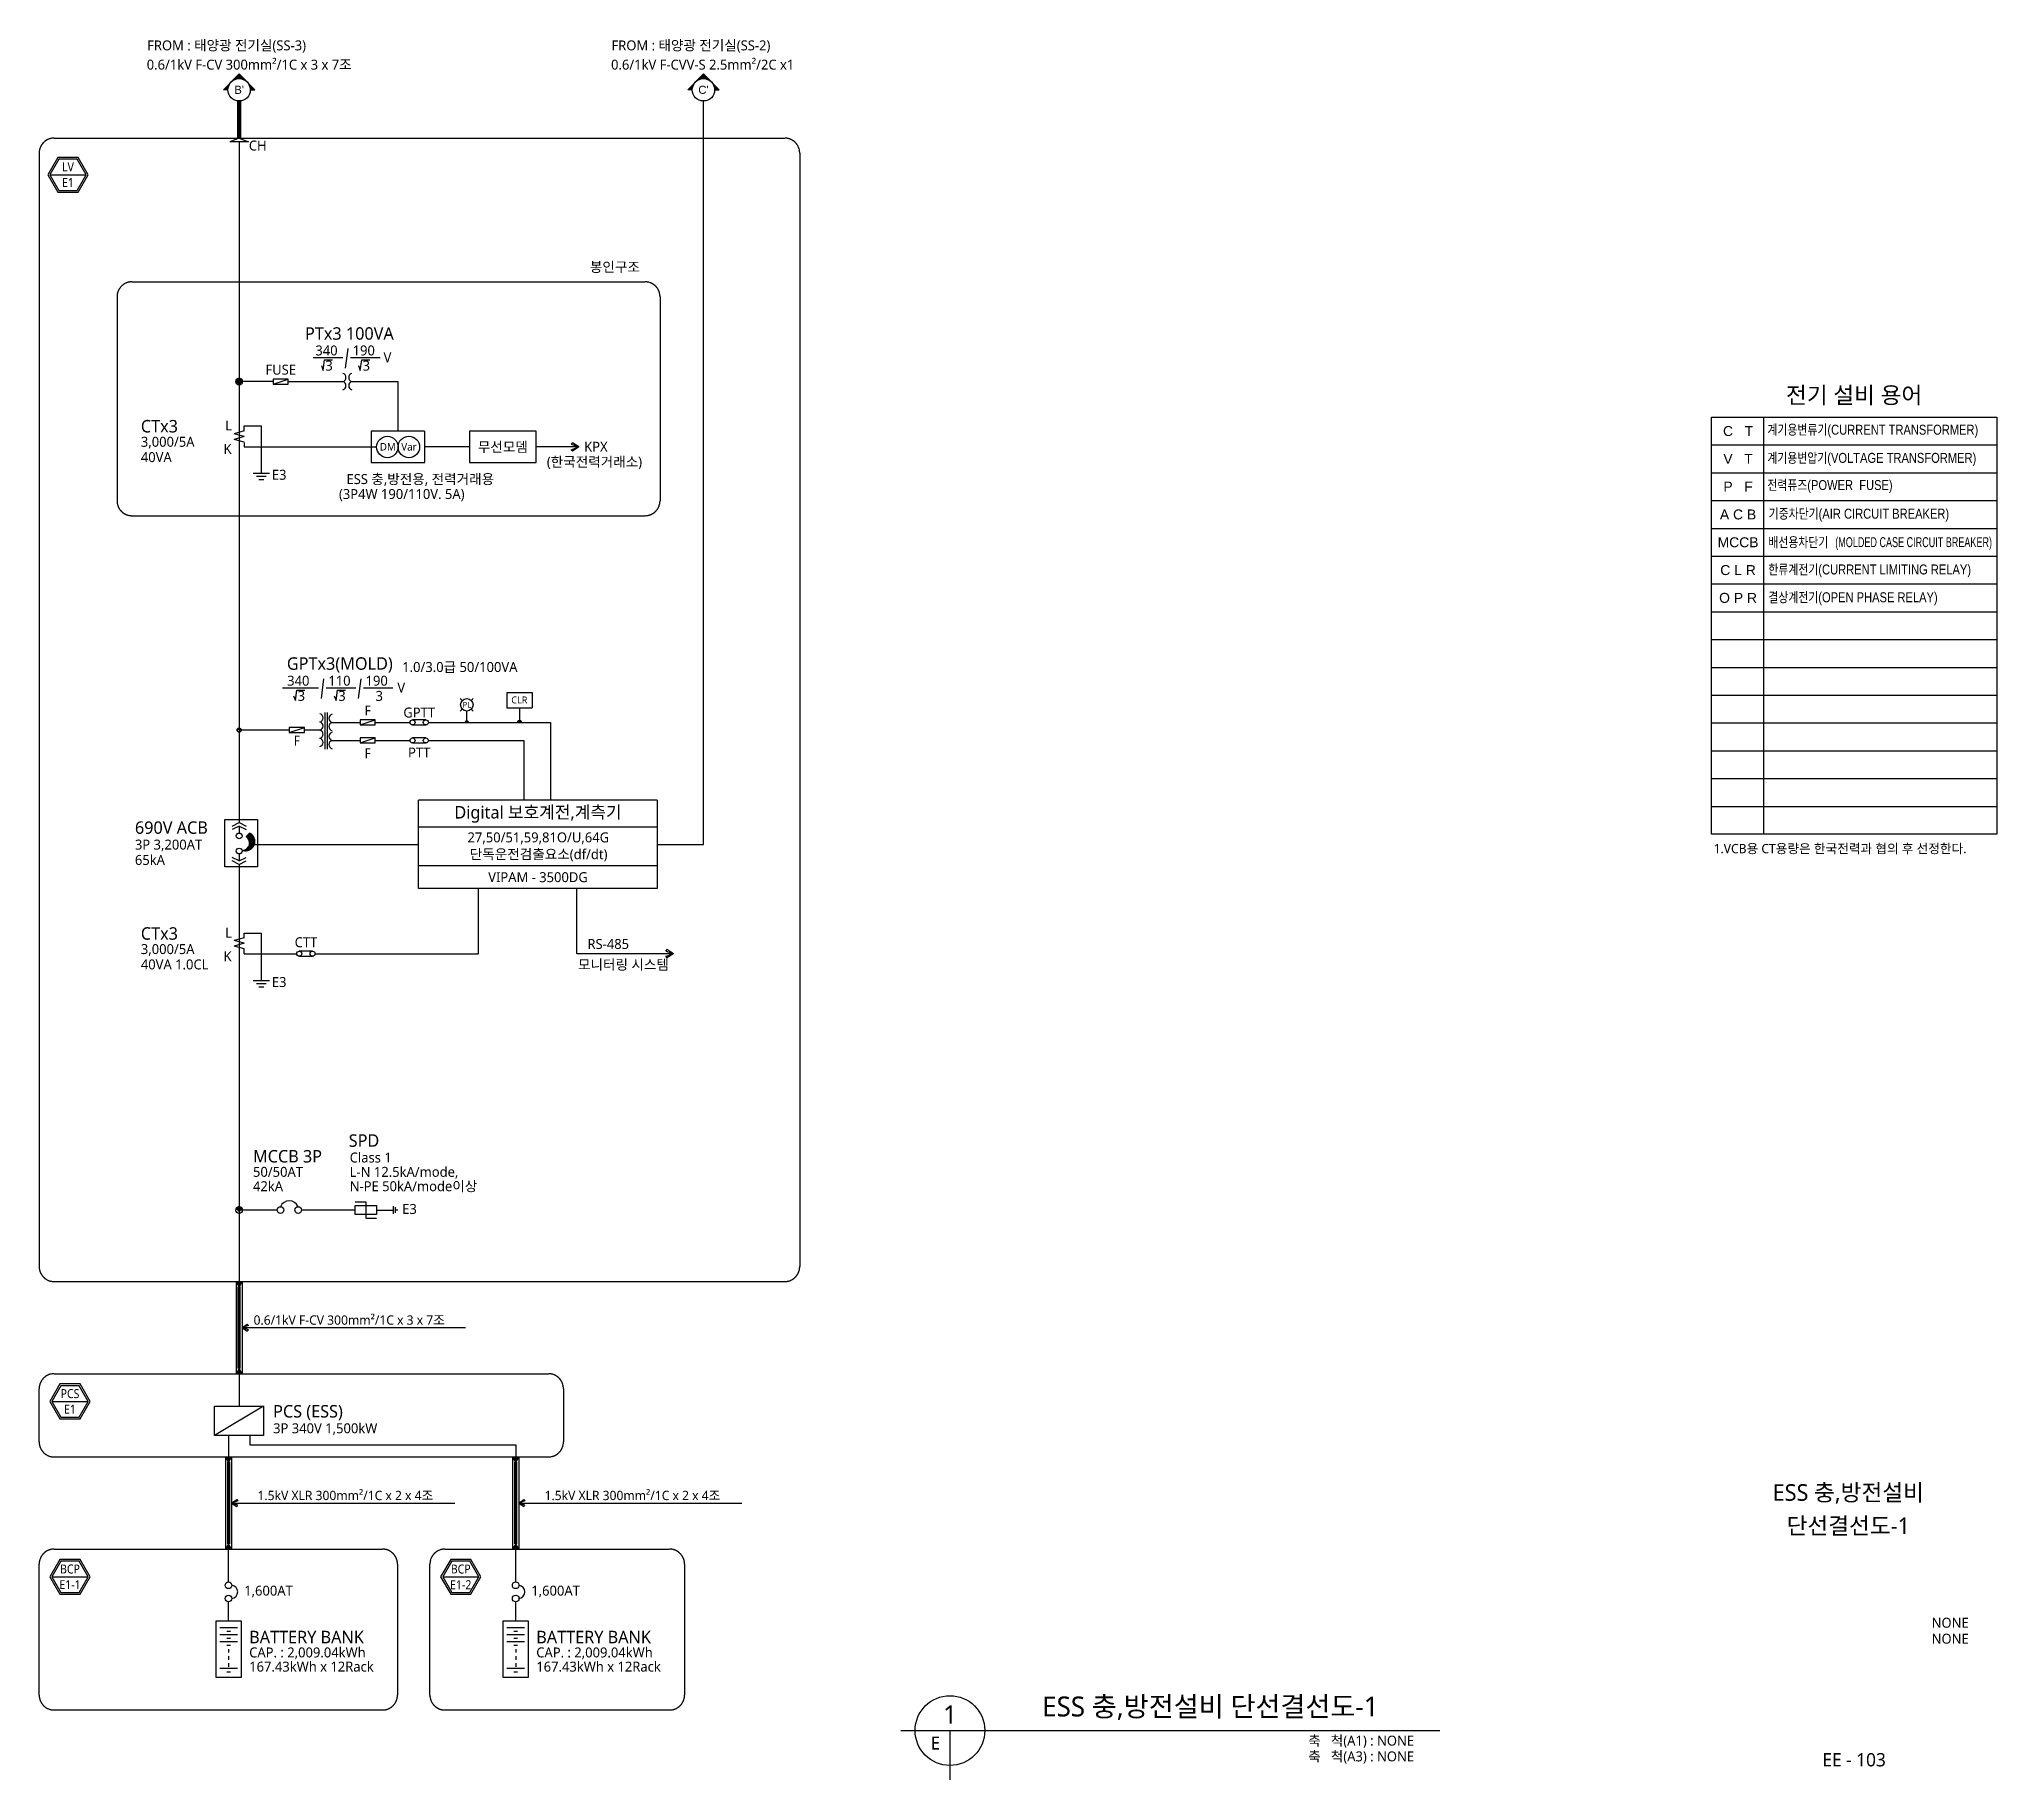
# Model space of a CAD drawing. Header units: millimetres. Extents: x 3366 to 637019, y 0 to 56757.
# Drawn here: x 410709 to 469691, y 2695 to 55143 of the extents above; entities that cross this region are included whole.
import ezdxf
from ezdxf.enums import TextEntityAlignment as Align

# ---------------------------------------------------------------- set-up
doc = ezdxf.new("R2010")
doc.units = ezdxf.units.MM
for name, pattern in [('C4', [19, 16, -1, 1, -1]), ('HIDDEN', [0.375, 0.25, -0.125]), ('LH2', [2.75, 2, -0.75])]:
    doc.linetypes.add(name, pattern=pattern)
for name, color, linetype in [('E-ELEC', 3, 'Continuous'), ('E-LINE', 4, 'Continuous'), ('E-TABL', 1, 'Continuous'), ('E-TEXT', 7, 'Continuous'), ('도면 TITLE', 4, 'Continuous')]:
    doc.layers.add(name, color=color, linetype=linetype)
doc.styles.add('aar', font='arial.ttf')
doc.styles.add('arial', font='arial.ttf')
doc.styles.add('MG', font='malgun.ttf')

msp = doc.modelspace()

# ---------------------------------------------------------------- texts
at = {"layer": 'E-ELEC', "style": 'MG'}
for s, p in [('DM', (420970.6, 42747)), ('Var', (421618.8, 42747))]:
    msp.add_text(s, height=226.2, dxfattribs=at).set_placement(p)
for s, height, p in [('PL', 174.8, (423597, 34999.2)), ('CLR', 209.76, (425175.5, 35127.7))]:
    msp.add_text(s, height=height, dxfattribs=at).set_placement(p, align=Align.CENTER)
at = {"layer": 'E-TEXT', "style": 'MG'}
for s, height, p in [('FROM : 태양광 전기실(SS-3)', 300, (413962.9, 54804.5)), ('FROM : 태양광 전기실(SS-2)', 300, (427952.7, 54804.5)), ('0.6/1kV F-CV 300mm²/1C x 3 x 7조', 300, (413949.3, 54225.6)), ('0.6/1kV F-CVV-S 2.5mm²/2C x1', 300, (427939.1, 54225.6)), ('CH', 300, (417026.4, 51787.7)), ('PTx3 100VA', 375, (418717.8, 46087.1)), ('340', 300, (419030.6, 45613.2)), ('3', 300, (419331, 45155.9)), ('190', 300, (420152.6, 45613.2)), ('3', 300, (420453, 45155.9)), ('V', 300, (421086.3, 45402)), ('CTx3', 375, (413772.3, 43293.6)), ('(한국전력거래소)', 300, (426004.3, 42259.1)), ('KPX', 300, (427129.3, 42712.3)), ('340', 300, (418180.7, 35662.7)), ('3', 300, (418496.3, 35205.4)), ('110', 300, (419420.6, 35662.7)), ('3', 300, (419720.9, 35205.4)), ('190', 300, (420542.6, 35662.7)), ('3', 300, (420843, 35205.4)), ('V', 300, (421501.3, 35451.4)), ('690V ACB', 375, (413593.9, 31199.3)), ('1.VCB용 CT용량은 한국전력과 협의 후 선정한다.', 280, (461156.7, 30614.1)), ('CTx3', 375, (413772.3, 28008.5)), ('RS-485', 300, (427228.1, 27730.1)), ('모니터링 시스템', 300, (426944.2, 27106.1)), ('SPD', 375, (420035.3, 21769.8)), ('MCCB 3P', 375, (417151.4, 21296.3)), ('Class 1', 300, (420064.3, 21296.3)), ('L-N 12.5kA/mode,', 300, (420064.3, 20863.8)), ('N-PE 50kA/mode이상', 300, (420064.3, 20431.3)), ('E3', 300, (421646.6, 19746.1)), ('0.6/1kV F-CV 300mm²/1C x 3 x 7조', 280, (417168.4, 16408.2)), ('PCS (ESS)', 375, (417757.9, 13612.5)), ('1.5kV XLR 300mm²/1C x 2 x 4조', 280, (417286.8, 11123.4)), ('1.5kV XLR 300mm²/1C x 2 x 4조', 280, (425935.8, 11123.4)), ('1,600AT', 300, (416885, 8245.6)), ('1,600AT', 300, (425534.1, 8245.6)), ('BATTERY BANK', 375, (417036.1, 6810.7)), ('BATTERY BANK', 375, (425685.1, 6810.7)), ('CAP. : 2,009.04kWh', 300, (417036.5, 6383.6)), ('CAP. : 2,009.04kWh', 300, (425685.6, 6383.6)), ('167.43kWh x 12Rack', 300, (417037, 5956.6)), ('167.43kWh x 12Rack', 300, (425686.1, 5956.6))]:
    msp.add_text(s, height=height, dxfattribs=at).set_placement(p)
at = {"layer": 'E-TEXT'}
for s, height, style, p in [("B'", 245, 'aar', (416734, 53616.8)), ("C'", 245, 'aar', (430723.7, 53616.8)), ('FUSE', 300, 'MG', (417986.8, 45184.5)), ('C   T', 300, 'arial', (461894.2, 43335.1)), ('V   T', 300, 'arial', (461894.2, 42497.3)), ('P   F', 300, 'arial', (461894.2, 41659.5)), ('A C B', 300, 'arial', (461894.2, 40821.7)), ('MCCB', 300, 'arial', (461894.2, 39983.9)), ('C L R', 300, 'arial', (461894.2, 39146.1)), ('O P R', 300, 'arial', (461894.2, 38308.3)), ('GPTx3(MOLD)', 375, 'MG', (419766.9, 36291.4)), ('GPTT', 300, 'MG', (422158.8, 34854.2)), ('PTT', 300, 'MG', (422158.8, 33649.6)), ('Digital 보호계전,계측기', 375, 'MG', (425738, 31809.4)), ('27,50/51,59,81O/U,64G', 300, 'MG', (425747, 31066.5)), ('단독운전검출요소(df/dt)', 300, 'MG', (425757, 30571.6)), ('VIPAM - 3500DG', 300, 'MG', (425738, 29893.2)), ('CTT', 300, 'MG', (418747.3, 27933.2))]:
    msp.add_text(s, height=height, dxfattribs=dict(at, style=style)).set_placement(p, align=Align.MIDDLE)
at = {"layer": 'E-TEXT', "linetype": 'Continuous', "style": 'MG', "width": 0.9}
for s, p in [('LV', (411576.8, 51291.8)), ('E1', (411576.8, 50820.3)), ('PCS', (411637.8, 14332.3)), ('E1', (411637.8, 13860.8)), ('BCP', (411637.8, 9047.5)), ('BCP', (423410.8, 9047.5)), ('E1-1', (411637.8, 8576)), ('E1-2', (423410.8, 8576))]:
    msp.add_text(s, height=270, dxfattribs=at).set_placement(p, align=Align.MIDDLE)
at = {"layer": 'E-TEXT', "linetype": 'Continuous', "style": 'MG'}
for s, p in [('봉인구조', (427302, 48128)), ('3,000/5A', (413772.3, 42861.1)), ('40VA', (413772.3, 42398.7)), ('E3', (417719.4, 41867.7)), ('1.0/3.0급 50/100VA', (421645.9, 36074.8)), ('3P 3,200AT', (413593.9, 30724.6)), ('65kA', (413593.9, 30262.2)), ('3,000/5A', (413772.3, 27575.9)), ('40VA 1.0CL', (413772.3, 27113.5)), ('E3', (417719.4, 26582.5)), ('42kA', (417151.4, 20431.3)), ('50/50AT', (417151.4, 20863.8)), ('3P 340V 1,500kW', (417757.9, 13137.8))]:
    msp.add_text(s, height=300, dxfattribs=at).set_placement(p)
at = {"layer": 'E-TEXT', "color": 255, "linetype": 'Continuous', "ltscale": 2, "style": 'MG'}
msp.add_text('전기 설비 용어', height=500, dxfattribs=at).set_placement((465390.9, 44421.7), align=Align.MIDDLE)
at = {"layer": 'E-TEXT', "style": 'MG'}
for s, p in [('L', (416518.6, 43351.7)), ('K', (416505.6, 42646.4)), ('L', (416518.6, 28066.5)), ('K', (416505.6, 27361.3))]:
    msp.add_text(s, height=300, dxfattribs=at).set_placement(p, align=Align.RIGHT)
at = {"layer": 'E-TEXT', "style": 'arial'}
for s, width, p in [('계기용변류기(CURRENT TRANSFORMER)', 0.8, (462779.5, 43225.5)), ('계기용변압기(VOLTAGE TRANSFORMER)', 0.8, (462775.1, 42376.8)), ('전력퓨즈(POWER  FUSE)', 0.8, (462775.5, 41558)), ('기중차단기(AIR CIRCUIT BREAKER)', 0.8, (462816.3, 40694.7)), ('배선용차단기', 0.8, (462806.4, 39837.3)), ('(MOLDED CASE CIRCUIT BREAKER)', 0.65, (464823, 39837.3)), ('한류계전기(CURRENT LIMITING RELAY)', 0.8, (462806.4, 39014.4)), ('결상계전기(OPEN PHASE RELAY)', 0.8, (462806.4, 38176.6))]:
    msp.add_text(s, height=300, dxfattribs=dict(at, width=width)).set_placement(p)
at = {"layer": 'E-TEXT', "style": 'MG'}
for s, p in [('무선모뎀', (424678.4, 42856)), ('ESS 충,방전용, 전력거래용', (422192.1, 41887.4))]:
    msp.add_text(s, height=300, dxfattribs=at).set_placement(p, align=Align.MIDDLE_CENTER)
msp.add_text('(3P4W 190/110V. 5A)', height=300, dxfattribs=at).set_placement((419741.3, 41437.4), align=Align.MIDDLE_LEFT)
at = {"layer": 'E-TEXT', "style": 'MG', "width": 0.9}
for p in [(420607.6, 34915.4), (418473.2, 34008.2), (420607.5, 33623.9)]:
    msp.add_text('F', height=300, dxfattribs=at).set_placement(p, align=Align.MIDDLE)
at = {"layer": '도면 TITLE', "style": 'MG'}
for s, height, p in [('ESS 충,방전설비', 500, (465215.5, 11353)), ('단선결선도-1', 500, (465215.5, 10350.6)), ('EE - 103', 400, (465390.9, 3300))]:
    msp.add_text(s, height=height, dxfattribs=at).set_placement(p, align=Align.MIDDLE_CENTER)
for s, p in [('NONE', (468842.1, 7428.5)), ('NONE', (468842.1, 6947)), ('축   척(A1) : NONE', (452132.8, 3875.7)), ('축   척(A3) : NONE', (452132.8, 3400.9))]:
    msp.add_text(s, height=300, dxfattribs=at).set_placement(p, align=Align.MIDDLE_RIGHT)
for s, height, p in [('1', 544.4, (438149.9, 4664.5)), ('E', 388.9, (437712.3, 3802.3))]:
    msp.add_text(s, height=height, dxfattribs=at).set_placement(p, align=Align.MIDDLE)
msp.add_text('ESS 충,방전설비 단선결선도-1', height=600, dxfattribs=at).set_placement((440927.6, 4905.4), align=Align.MIDDLE_LEFT)

# ---------------------------------------------------------------- hatches: boundary and pattern name
at = {"layer": 'E-ELEC'}
msp.add_hatch(color=256, dxfattribs=at).paths.add_polyline_path([(417048.9, 31223), (416943.9, 31118, -0.7207592), (416838.9, 30698.1, 0.9260311)])
at = {"layer": 'E-LINE'}
for points in [[(416734, 17552.1), (416643, 17709.6), (416824.9, 17709.6)], [(416734, 15088.2), (416643, 14930.7), (416824.9, 14930.7)], [(416416.2, 12267.3), (416325.3, 12424.8), (416507.1, 12424.8)], [(425065.2, 12267.3), (424974.3, 12424.8), (425156.2, 12424.8)], [(416416.2, 9803.4), (416325.3, 9645.9), (416507.1, 9645.9)], [(425065.2, 9803.4), (424974.3, 9645.9), (425156.2, 9645.9)]]:
    msp.add_hatch(color=256, dxfattribs=at).paths.add_polyline_path(points)

# ---------------------------------------------------------------- linework, layer by layer
at = {"layer": 'E-ELEC'}
for p, q in [((416260.9, 53616.8), (416734, 54096.7)), ((417207, 53616.8), (416734, 54096.7)), ((430250.6, 53616.8), (430723.7, 54096.7)), ((431196.8, 53616.8), (430723.7, 54096.7)), ((416396.9, 53616.8), (416260.9, 53616.8)), ((417071, 53616.8), (417207, 53616.8)), ((430386.7, 53616.8), (430250.6, 53616.8)), ((431060.8, 53616.8), (431196.8, 53616.8)), ((417758.8, 44900.3), (417758.8, 44748.3)), ((418214.8, 44900.3), (417758.8, 44900.3)), ((418214.8, 44748.3), (418214.8, 44900.3)), ((417758.8, 44748.3), (418214.8, 44748.3)), ((417154.3, 42068.6), (417645.4, 42068.6)), ((417252.5, 41972.3), (417547.2, 41972.3)), ((417326.2, 41876), (417473.5, 41876)), ((424803.2, 35457), (424803.2, 34995.6)), ((424803.2, 35457), (425558.3, 35457)), ((425558.3, 35457), (425558.3, 34995.6)), ((419313.4, 34849.6), (419313.4, 33748.2)), ((419386.4, 34849.6), (419386.4, 33748.2)), ((423591.9, 34555), (423591.9, 34896.8)), ((424803.2, 34995.6), (425558.3, 34995.6)), ((425180.7, 34995.6), (425180.7, 34555)), ((418245.2, 34399.5), (418245.2, 34247.5)), ((418701.2, 34399.5), (418245.2, 34399.5)), ((418245.2, 34247.5), (418701.2, 34247.5)), ((418701.2, 34247.5), (418701.2, 34399.5)), ((420379.6, 34631), (420379.6, 34479)), ((420835.6, 34631), (420379.6, 34631)), ((420379.6, 34479), (420835.6, 34479)), ((420835.6, 34479), (420835.6, 34631)), ((422359.2, 34631), (421958.4, 34631)), ((421958.4, 34479), (422359.2, 34479)), ((420379.6, 34087.6), (420379.6, 33935.6)), ((420835.6, 34087.6), (420379.6, 34087.6)), ((420379.6, 33935.6), (420835.6, 33935.6)), ((420835.6, 33935.6), (420835.6, 34087.6)), ((422359.2, 34087.6), (421958.4, 34087.6)), ((421958.4, 33935.6), (422359.2, 33935.6)), ((416524, 31432.9), (416734, 31537.9)), ((416734, 31432.9), (416524, 31328)), ((416734, 31537.9), (416943.9, 31432.9)), ((416734, 31432.9), (416734, 31223)), ((416734, 31432.9), (416943.9, 31328)), ((416943.9, 31118), (417048.9, 31223)), ((416734, 30383.2), (416524, 30488.2)), ((416734, 30278.3), (416524, 30383.2)), ((416734, 30593.2), (416734, 30383.2)), ((416734, 30383.2), (416943.9, 30488.2)), ((416734, 30278.3), (416943.9, 30383.2)), ((418947.7, 27663.5), (418546.9, 27663.5)), ((418546.9, 27511.5), (418947.7, 27511.5)), ((417154.3, 26783.5), (417645.4, 26783.5)), ((417252.5, 26687.2), (417547.2, 26687.2)), ((417326.2, 26590.8), (417473.5, 26590.8)), ((417879.9, 19863.5), (416734, 19863.5)), ((420228.2, 19863.5), (418609.7, 19863.5)), ((420868.3, 19863.5), (421384.7, 19863.5)), ((421384.7, 19748.4), (421384.7, 19978.7)), ((421442.3, 19777.2), (421442.3, 19949.9)), ((421499.8, 19834.7), (421499.8, 19892.3)), ((417472.2, 13956.8), (415995.7, 13065.5)), ((416042.6, 5780.6), (416042.6, 7488.7)), ((416042.6, 7488.7), (416789.9, 7488.7)), ((416683.1, 7275.2), (416149.3, 7275.2)), ((416469.6, 7168.5), (416362.8, 7168.5)), ((416789.9, 7488.7), (416789.9, 5780.6)), ((424691.6, 5780.6), (424691.6, 7488.7)), ((424691.6, 7488.7), (425438.9, 7488.7)), ((425332.1, 7275.2), (424798.4, 7275.2)), ((425118.6, 7168.5), (425011.9, 7168.5)), ((425438.9, 7488.7), (425438.9, 5780.6)), ((416683.1, 7061.7), (416149.3, 7061.7)), ((416683.1, 6848.2), (416149.3, 6848.2)), ((416469.6, 6954.9), (416362.8, 6954.9)), ((416469.6, 6741.4), (416362.8, 6741.4)), ((416416.2, 6634.7), (416416.2, 6527.9)), ((425332.1, 7061.7), (424798.4, 7061.7)), ((425332.1, 6848.2), (424798.4, 6848.2)), ((425118.6, 6954.9), (425011.9, 6954.9)), ((425118.6, 6741.4), (425011.9, 6741.4)), ((425065.2, 6634.7), (425065.2, 6527.9)), ((416683.1, 6047.5), (416149.3, 6047.5)), ((416469.6, 5940.7), (416362.8, 5940.7)), ((416416.2, 6421.2), (416416.2, 6314.4)), ((416416.2, 6207.6), (416416.2, 6100.9)), ((425332.1, 6047.5), (424798.4, 6047.5)), ((425118.6, 5940.7), (425011.9, 5940.7)), ((425065.2, 6421.2), (425065.2, 6314.4)), ((425065.2, 6207.6), (425065.2, 6100.9)), ((416789.9, 5780.6), (416042.6, 5780.6)), ((425438.9, 5780.6), (424691.6, 5780.6))]:
    msp.add_line(p, q, dxfattribs=at)
at = {"layer": 'E-ELEC', "linetype": 'Continuous'}
for p, q in [((416735, 52160.6), (416451.8, 52053.4)), ((417016.2, 52053.4), (416451.8, 52053.4)), ((417758.8, 44748.3), (418214.8, 44900.3)), ((423456.1, 35215.8), (423392.5, 35277.4)), ((423455.3, 34955.5), (423392.5, 34894.7)), ((423787.5, 35277.4), (423726, 35217.7)), ((423787.5, 34894.7), (423726.8, 34953.5)), ((418245.2, 34247.5), (418701.2, 34399.5)), ((420379.6, 34479), (420835.6, 34631)), ((420379.6, 33935.6), (420835.6, 34087.6))]:
    msp.add_line(p, q, dxfattribs=at)
at = {"layer": 'E-ELEC', "ltscale": 10}
for p, q in [((420228.2, 20107.3), (420548.3, 20107.3)), ((420548.3, 20107.3), (420548.3, 19619.7)), ((420548.3, 19619.7), (420868.3, 19619.7))]:
    msp.add_line(p, q, dxfattribs=at)
at = {"layer": 'E-ELEC', "linetype": 'Continuous'}
msp.add_lwpolyline([(416732.9, 52160.6), (417016.2, 52053.4)], dxfattribs=at)
for points in [[(416794.3, 44824.3, 120.6, 120.6, 1), (416673.6, 44824.3, 0, 0, 0)], [(416794.3, 19863.5, 120.6, 120.6, 1), (416673.6, 19863.5, 0, 0, 0)]]:
    msp.add_lwpolyline(points, format="xyseb", dxfattribs=at)
at = {"layer": 'E-ELEC'}
for points, const_width in [([(416774, 34323.5, 1), (416694, 34323.5)], 80), ([(423558.6, 34555, -1), (423625.3, 34555, -1)], 66.7), ([(425220.7, 34555, 1), (425140.7, 34555)], 80)]:
    msp.add_lwpolyline(points, format="xyb", dxfattribs=dict(at, const_width=const_width))
at = {"layer": 'E-ELEC', "ltscale": 10}
msp.add_lwpolyline([(420228.2, 20000.9), (420868.3, 20000.9), (420868.3, 19726.2), (420228.2, 19726.2)], close=True, dxfattribs=at)
at = {"layer": 'E-ELEC'}
msp.add_lwpolyline([(415995.7, 13956.8), (417472.2, 13956.8), (417472.2, 13065.5), (415995.7, 13065.5)], close=True, dxfattribs=at)
at = {"layer": 'E-ELEC', "linetype": 'Continuous'}
for centre, radius in [((416734, 53616.8), 337), ((430723.7, 53616.8), 337), ((423591.9, 35085.2), 188.5)]:
    msp.add_circle(centre, radius, dxfattribs=at)
at = {"layer": 'E-ELEC'}
for centre, radius in [((416734, 44824.3), 100.8), ((416734, 44824.3), 67.9), ((416734, 44824.3), 40.3), ((421199.7, 42856), 324.1), ((421848, 42856), 324.1), ((416734, 34323.5), 53.5), ((421958.4, 34555), 76), ((422359.2, 34555), 76), ((421958.4, 34011.6), 76), ((422359.2, 34011.6), 76), ((416734, 31135.5), 87.5), ((416734, 30680.7), 87.5), ((418546.9, 27587.5), 76), ((418947.7, 27587.5), 76), ((416734, 19863.5), 100.8), ((416734, 19863.5), 40.3), ((417980.2, 19863.5), 100.3), ((418509.4, 19863.5), 100.3), ((416416.2, 8555.8), 100.3), ((416416.2, 8159.7), 100.3), ((425065.2, 8555.8), 100.3), ((425065.2, 8159.7), 100.3)]:
    msp.add_circle(centre, radius, dxfattribs=at)
for centre, radius, start, end in [((419825, 44947.9), 127.4, 284.172235, 75.827765), ((420163.9, 44947.9), 127.4, 104.172235, 255.827765), ((419825, 44700.8), 127.4, 284.172235, 75.827765), ((420163.9, 44700.8), 127.4, 104.172235, 255.827765), ((419133.1, 34694.2), 127.4, 284.172235, 75.827765), ((419566.7, 34678.6), 127.4, 104.172235, 255.827765), ((419133.1, 34447.1), 127.4, 284.172235, 75.827765), ((419133.1, 34200), 127.4, 284.172235, 75.827765), ((419566.7, 34431.5), 127.4, 104.172235, 255.827765), ((419566.7, 34135.1), 127.4, 104.172235, 255.827765), ((419133.1, 33952.9), 127.4, 284.172235, 75.827765), ((419566.7, 33888), 127.4, 104.172235, 255.827765), ((416923.7, 30968.7), 283.5, 252.597296, 63.799885), ((416821.4, 30925.6), 228.1, 274.398705, 57.528808), ((418244.8, 19851.7), 287.4, 22.949301, 157.050699), ((416492.2, 8357.8), 199.5, 276.972985, 83.027015), ((425141.3, 8357.8), 199.5, 276.972985, 83.027015)]:
    msp.add_arc(centre, radius, start, end, dxfattribs=at)
for points in [[(416260.9, 53616.8), (416396.9, 53616.8), (416488, 53847.2)], [(416500, 53859.3), (416734, 53953.8), (416734, 54096.7)], [(416968, 53859.3), (416734, 53953.8), (416734, 54096.7)], [(417207, 53616.8), (417071, 53616.8), (416979.9, 53847.2)], [(430250.6, 53616.8), (430386.7, 53616.8), (430477.8, 53847.2)], [(430489.7, 53859.3), (430723.7, 53953.8), (430723.7, 54096.7)], [(430957.7, 53859.3), (430723.7, 53953.8), (430723.7, 54096.7)], [(431196.8, 53616.8), (431060.8, 53616.8), (430969.6, 53847.2)]]:
    msp.add_solid(points, dxfattribs=at)
at = {"layer": 'E-LINE'}
for p, q in [((417758.8, 44824.3), (416734, 44824.3)), ((418214.8, 44824.3), (419856.2, 44824.3)), ((420132.7, 44824.3), (421519.3, 44824.3)), ((416887.9, 43337.8), (416580, 43253.4)), ((416887.9, 43168.9), (416580, 43253.4)), ((416887.9, 43168.9), (416580, 43084.4)), ((416887.9, 42999.9), (416580, 43084.4)), ((416887.9, 43337.8), (416887.9, 43490.3)), ((416887.9, 43490.3), (417399.8, 43490.3)), ((417399.8, 43490.3), (417399.8, 42068.6)), ((416887.9, 42994), (416887.9, 42856)), ((416887.9, 42856), (420875.6, 42856)), ((418245.2, 34323.5), (416734, 34323.5)), ((419164.3, 34323.5), (418701.2, 34323.5)), ((419535.5, 34555), (420379.6, 34555)), ((420835.6, 34555), (421882.4, 34555)), ((422435.2, 34555), (426111.4, 34555)), ((426111.4, 34555), (426111.4, 32210.3)), ((419535.5, 34011.6), (420379.6, 34011.6)), ((420835.6, 34011.6), (421882.4, 34011.6)), ((422435.2, 34011.6), (425316, 34011.6)), ((425316, 34011.6), (425316, 32210.3)), ((416887.9, 28069.3), (416580, 27984.9)), ((416887.9, 27900.4), (416580, 27984.9)), ((416887.9, 27900.4), (416580, 27815.9)), ((416887.9, 27731.4), (416580, 27815.9)), ((416887.9, 28069.3), (416887.9, 28205.2)), ((416887.9, 28205.2), (417399.8, 28205.2)), ((416887.9, 27587.5), (416887.9, 27731.4)), ((417399.8, 28205.2), (417399.8, 26783.5)), ((416734, 14930.7), (416734, 13956.8)), ((416416.2, 13065.5), (416416.2, 12424.8)), ((416416.2, 7488.7), (416416.2, 8059.4)), ((425065.2, 7488.7), (425065.2, 8059.4))]:
    msp.add_line(p, q, dxfattribs=at)
at = {"layer": 'E-LINE', "linetype": 'Continuous'}
for p, q in [((423936.1, 29551), (423936.1, 27587.5)), ((416887.9, 27587.5), (418470.9, 27587.5)), ((419023.7, 27587.5), (423936.1, 27587.5))]:
    msp.add_line(p, q, dxfattribs=at)
at = {"layer": 'E-LINE', "const_width": 130}
msp.add_lwpolyline([(416734, 53279.7), (416734, 52160.2)], dxfattribs=at)
at = {"layer": 'E-LINE'}
for points in [[(416734, 52053.4), (416734, 31537.9)], [(416734, 30278.3), (416734, 17709.6)], [(417051.7, 13065.5), (417051.7, 12793.7), (425065.2, 12793.7), (425065.2, 12424.8)]]:
    msp.add_lwpolyline(points, dxfattribs=at)
at = {"layer": 'E-LINE', "ltscale": 2}
for points in [[(421519.3, 44824.3), (421519.3, 43328)], [(416416.2, 8656.1), (416416.2, 9645.9)], [(425065.2, 8656.1), (425065.2, 9645.9)]]:
    msp.add_lwpolyline(points, dxfattribs=at)
at = {"layer": 'E-LINE'}
for points in [[(416734, 17552.1), (416643, 17709.6), (416824.9, 17709.6)], [(416734, 15088.2), (416643, 14930.7), (416824.9, 14930.7)], [(416416.2, 12267.3), (416325.3, 12424.8), (416507.1, 12424.8)], [(425065.2, 12267.3), (424974.3, 12424.8), (425156.2, 12424.8)], [(416416.2, 9803.4), (416325.3, 9645.9), (416507.1, 9645.9)], [(425065.2, 9803.4), (424974.3, 9645.9), (425156.2, 9645.9)]]:
    msp.add_lwpolyline(points, close=True, dxfattribs=at)
at = {"layer": 'E-LINE', "ltscale": 0.9, "const_width": 100, "flags": 128}
msp.add_lwpolyline([(416734, 17552.1), (416734, 15088.2)], dxfattribs=at)
at = {"layer": 'E-LINE', "linetype": 'HIDDEN', "ltscale": 7, "const_width": 100, "flags": 128}
for points in [[(416416.2, 12267.3), (416416.2, 9803.4)], [(425065.2, 12267.3), (425065.2, 9803.4)]]:
    msp.add_lwpolyline(points, dxfattribs=at)
at = {"layer": 'E-LINE'}
msp.add_circle((416734, 34323.5), 63, dxfattribs=at)
at = {"layer": 'E-TABL', "linetype": 'C4'}
for p, q in [((411158.5, 52160.6), (433173.3, 52160.6)), ((410708.5, 51710.6), (410708.5, 18159.6)), ((433623.3, 51710.6), (433623.3, 18159.6)), ((413504.3, 47830.6), (428964.9, 47830.6)), ((413054.3, 47380.6), (413054.3, 41234.6)), ((429414.9, 47380.6), (429414.9, 41234.6)), ((413504.3, 40784.6), (428964.9, 40784.6)), ((411158.5, 17709.6), (433173.3, 17709.6)), ((411158.5, 14930.7), (426054.8, 14930.7)), ((411158.5, 12424.8), (426054.8, 12424.8)), ((411158.5, 9645.9), (421054.4, 9645.9)), ((422931.6, 9645.9), (429703.4, 9645.9)), ((421504.4, 9195.9), (421504.4, 5250)), ((430153.4, 9195.9), (430153.4, 5250)), ((411158.5, 4800), (421054.4, 4800)), ((422931.6, 4800), (429703.4, 4800))]:
    msp.add_line(p, q, dxfattribs=at)
at = {"layer": 'E-TABL', "linetype": 'Continuous'}
for p, q in [((411032.3, 51056), (412121.2, 51056)), ((411093.3, 14096.5), (412182.2, 14096.5))]:
    msp.add_line(p, q, dxfattribs=at)
at = {"layer": 'E-TABL'}
for p, q in [((462659.3, 43753.9), (462659.3, 31187.1)), ((426778, 42982.7), (426734.8, 42939.5)), ((426734.8, 42939.5), (426967, 42856)), ((426734.8, 42772.6), (426967, 42856)), ((426778, 42729.3), (426734.8, 42772.6)), ((426967, 42856), (426778, 42982.7)), ((426967, 42856), (426778, 42729.3)), ((461090.9, 42916.2), (469690.9, 42916.2)), ((461090.9, 42078.4), (469690.9, 42078.4)), ((461090.9, 41240.6), (469690.9, 41240.6)), ((461090.9, 40402.8), (469690.9, 40402.8)), ((461090.9, 39565), (469690.9, 39565)), ((461090.9, 38727.2), (469690.9, 38727.2)), ((461090.9, 37889.4), (469690.9, 37889.4)), ((461090.9, 37051.7), (469690.9, 37051.7)), ((461090.9, 36213.9), (469690.9, 36213.9)), ((461090.9, 35376.1), (469690.9, 35376.1)), ((461090.9, 34538.3), (469690.9, 34538.3)), ((461090.9, 33700.5), (469690.9, 33700.5)), ((461090.9, 32862.7), (469690.9, 32862.7)), ((429328.7, 32210.3), (429328.7, 29551)), ((461090.9, 32024.9), (469690.9, 32024.9)), ((429328.7, 30235.4), (422138.6, 30235.4)), ((416824.9, 16320.1), (423549.5, 16320.1)), ((416507.1, 11035.4), (423231.7, 11035.4)), ((425156.2, 11035.4), (431880.7, 11035.4))]:
    msp.add_line(p, q, dxfattribs=at)
at = {"layer": 'E-TABL', "linetype": 'LH2'}
for p, q in [((423671.5, 42856), (422325.5, 42856)), ((426967, 42856), (425685.2, 42856)), ((417162.6, 30880.7), (422138.6, 30880.7)), ((426911.4, 27587.5), (426911.4, 29551)), ((429814.3, 27587.5), (426911.4, 27587.5)), ((429625.3, 27714.2), (429582.1, 27671)), ((429582.1, 27671), (429814.3, 27587.5)), ((429582.1, 27504.1), (429814.3, 27587.5)), ((429625.3, 27460.8), (429582.1, 27504.1)), ((429814.3, 27587.5), (429625.3, 27714.2)), ((429814.3, 27587.5), (429625.3, 27460.8)), ((416643, 17709.6), (416643, 14930.7)), ((416824.9, 17709.6), (416824.9, 14930.7)), ((416325.3, 12424.8), (416325.3, 9645.9)), ((416507.1, 12424.8), (416507.1, 9645.9)), ((424974.3, 12424.8), (424974.3, 9645.9)), ((425156.2, 12424.8), (425156.2, 9645.9))]:
    msp.add_line(p, q, dxfattribs=at)
at = {"layer": 'E-TABL', "color": 7, "linetype": 'Continuous'}
for p, q in [((411093.3, 8811.8), (412182.2, 8811.8)), ((422866.3, 8811.8), (423955.2, 8811.8))]:
    msp.add_line(p, q, dxfattribs=at)
at = {"layer": 'E-TABL', "linetype": 'LH2'}
msp.add_lwpolyline([(429328.7, 30880.7), (430723.7, 30880.7), (430723.7, 53279.7)], dxfattribs=at)
at = {"layer": 'E-TABL', "color": 7, "linetype": 'Continuous'}
for points in [[(411273.4, 51581.4), (410970.1, 51056), (411273.4, 50530.7), (411880.1, 50530.7), (412183.4, 51056), (411880.1, 51581.4)], [(411334.4, 14621.9), (411031.1, 14096.5), (411334.4, 13571.1), (411941.1, 13571.1), (412244.4, 14096.5), (411941.1, 14621.9)], [(411334.4, 9337.1), (411031.1, 8811.8), (411334.4, 8286.4), (411941.1, 8286.4), (412244.4, 8811.8), (411941.1, 9337.1)], [(423107.4, 9337.1), (422804.1, 8811.8), (423107.4, 8286.4), (423714.1, 8286.4), (424017.4, 8811.8), (423714.1, 9337.1)]]:
    msp.add_lwpolyline(points, close=True, dxfattribs=at)
at = {"layer": 'E-TABL', "linetype": 'Continuous'}
for points in [[(411304.5, 51527.6), (411032.3, 51056), (411304.5, 50584.5), (411849, 50584.5), (412121.2, 51056), (411849, 51527.6)], [(416305.5, 31628), (417282.9, 31628), (417282.9, 30205.4), (416305.5, 30205.4)], [(411365.5, 14568.1), (411093.3, 14096.5), (411365.5, 13625), (411910, 13625), (412182.2, 14096.5), (411910, 14568.1)], [(411365.5, 9283.3), (411093.3, 8811.8), (411365.5, 8340.2), (411910, 8340.2), (412182.2, 8811.8), (411910, 9283.3)], [(423138.5, 9283.3), (422866.3, 8811.8), (423138.5, 8340.2), (423683, 8340.2), (423955.2, 8811.8), (423683, 9283.3)]]:
    msp.add_lwpolyline(points, close=True, dxfattribs=at)
at = {"layer": 'E-TABL'}
for points in [[(461090.9, 43753.9), (469690.9, 43753.9), (469690.9, 31187.1), (461090.9, 31187.1)], [(425685.2, 43328), (423671.5, 43328), (423671.5, 42384.1), (425685.2, 42384.1)]]:
    msp.add_lwpolyline(points, close=True, dxfattribs=at)
at = {"layer": 'E-TABL', "linetype": 'LH2'}
msp.add_lwpolyline([(422325.5, 43328), (420713, 43328), (420713, 42384.1), (422325.5, 42384.1)], close=True, dxfattribs=at)
at = {"layer": 'E-TABL'}
for points in [[(429328.7, 32210.3), (422138.6, 32210.3)], [(429328.7, 29551), (422138.6, 29551), (422138.6, 32210.3)], [(422138.6, 31408.6), (429328.7, 31408.6)]]:
    msp.add_lwpolyline(points, dxfattribs=at)
at = {"layer": 'E-TABL', "elevation": 0}
for points in [[(417014.6, 16388.3), (416824.9, 16320.1), (416979.3, 16423.6)], [(416824.9, 16320.1), (416979.3, 16216.7), (417014.6, 16252)], [(416696.8, 11103.5), (416507.1, 11035.4), (416661.5, 11138.8)], [(416507.1, 11035.4), (416661.5, 10931.9), (416696.8, 10967.2)], [(425345.9, 11103.5), (425156.2, 11035.4), (425310.6, 11138.8)], [(425156.2, 11035.4), (425310.6, 10931.9), (425345.9, 10967.2)]]:
    msp.add_lwpolyline(points, close=True, dxfattribs=at)
at = {"layer": 'E-TABL', "linetype": 'C4'}
for points in [[(410708.5, 12874.8), (410708.5, 14480.7)], [(426504.8, 14480.7), (426504.8, 12874.8)], [(410708.5, 5250), (410708.5, 9195.9)], [(422481.6, 5250), (422481.6, 9195.9)]]:
    msp.add_lwpolyline(points, dxfattribs=at)
for centre, start, end in [((411158.5, 51710.6), 90, 180), ((433173.3, 51710.6), 0, 90), ((413504.3, 47380.6), 90, 180), ((428964.9, 47380.6), 0, 90), ((413504.3, 41234.6), 180, 270), ((428964.9, 41234.6), 270, 0), ((411158.5, 18159.6), 180, 270), ((411158.5, 14480.7), 90, 180), ((426054.8, 14480.7), 0, 90), ((411158.5, 12874.8), 180, 270), ((426054.8, 12874.8), 270, 0), ((411158.5, 9195.9), 90, 180), ((421054.4, 9195.9), 0, 90), ((422931.6, 9195.9), 90, 180), ((429703.4, 9195.9), 0, 90), ((411158.5, 5250), 180, 270), ((421054.4, 5250), 270, 0), ((422931.6, 5250), 180, 270), ((429703.4, 5250), 270, 0)]:
    msp.add_arc(centre, 450, start, end, dxfattribs=at)
at = {"layer": 'E-TABL', "linetype": 'C4', "ltscale": 1.5}
msp.add_arc((433173.3, 18159.6), 450, 270, 0, dxfattribs=at)
at = {"layer": 'E-TEXT'}
for p, q in [((418965.3, 45547.6), (419857, 45547.6)), ((420005.7, 45824.5), (419932.8, 45227.1)), ((420087.3, 45547.6), (420979, 45547.6)), ((418037.4, 35597.1), (419124.9, 35597.1)), ((419273.6, 35873.9), (419200.7, 35276.6)), ((419355.3, 35597.1), (420247, 35597.1)), ((420395.6, 35873.9), (420322.8, 35276.6)), ((420477.3, 35597.1), (421369, 35597.1))]:
    msp.add_line(p, q, dxfattribs=at)
for points in [[(419210.2, 45308.7), (419262.7, 45163), (419303.5, 45477.7), (419551.4, 45477.7)], [(420332.3, 45308.7), (420384.7, 45163), (420425.6, 45477.7), (420673.4, 45477.7)], [(418375.6, 35358.2), (418428.1, 35212.5), (418468.9, 35527.2), (418716.8, 35527.2)], [(419600.2, 35358.2), (419652.7, 35212.5), (419693.5, 35527.2), (419941.4, 35527.2)]]:
    msp.add_lwpolyline(points, dxfattribs=at)
at = {"layer": '도면 TITLE'}
for p, q in [((436664.7, 4179.8), (452908.6, 4179.8)), ((438149.9, 4179.8), (438149.9, 2694.6))]:
    msp.add_line(p, q, dxfattribs=at)
msp.add_circle((438149.9, 4179.8), 1050.2, dxfattribs=at)

msp.set_redraw_order([(e.dxf.handle, doc.entitydb.next_handle()) for e in msp.query("TEXT MTEXT ATTDEF DIMENSION ARC_DIMENSION")])  # texts and dimensions are drawn at this point

doc.saveas('drawing.dxf')
